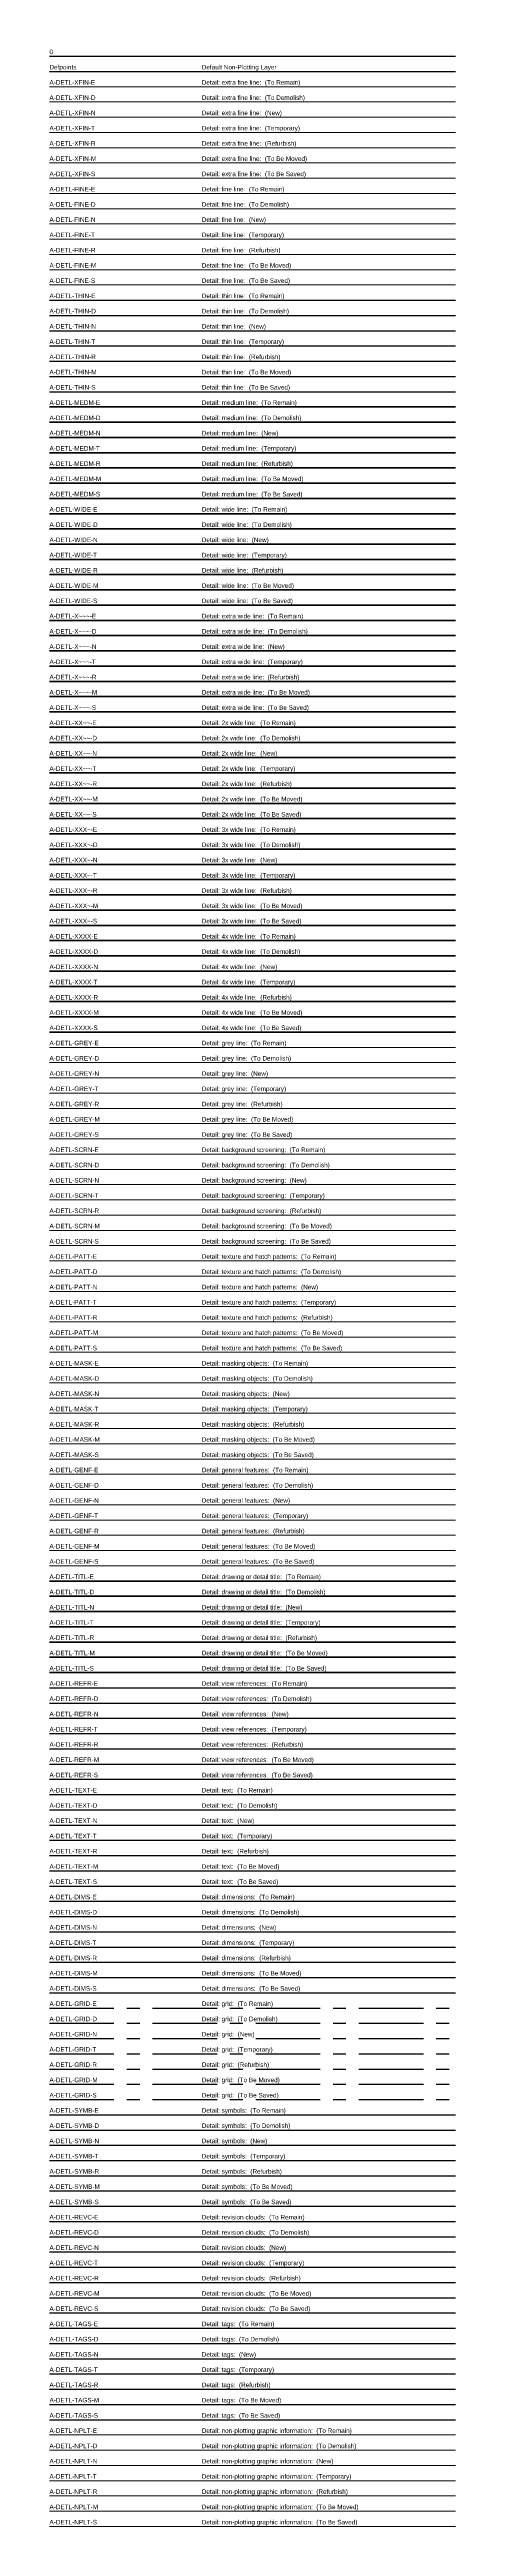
# Model space of a CAD drawing. Header units: millimetres. Extents: x 0 to 200, y -1215 to 3.
import ezdxf

# ---------------------------------------------------------------- set-up
doc = ezdxf.new("R2010")
doc.units = ezdxf.units.MM
doc.linetypes.add('CENTER', pattern=[50.8, 31.75, -6.35, 6.35, -6.35])
doc.layers.get('Defpoints').update_dxf_attribs({"color": 140})
for name, color, linetype, lineweight in [('A-DETL-DIMS-D', 11, 'Continuous', 25), ('A-DETL-DIMS-E', 201, 'Continuous', 25), ('A-DETL-DIMS-M', 51, 'Continuous', 25), ('A-DETL-DIMS-N', 171, 'Continuous', 25), ('A-DETL-DIMS-R', 131, 'Continuous', 25), ('A-DETL-DIMS-S', 101, 'Continuous', 25), ('A-DETL-DIMS-T', 31, 'Continuous', 25), ('A-DETL-FINE-D', 11, 'Continuous', 18), ('A-DETL-FINE-E', 201, 'Continuous', 18), ('A-DETL-FINE-M', 51, 'Continuous', 18), ('A-DETL-FINE-N', 171, 'Continuous', 18), ('A-DETL-FINE-R', 131, 'Continuous', 18), ('A-DETL-FINE-S', 101, 'Continuous', 18), ('A-DETL-FINE-T', 31, 'Continuous', 18), ('A-DETL-GENF-D', 10, 'Continuous', 18), ('A-DETL-GENF-E', 200, 'Continuous', 18), ('A-DETL-GENF-M', 50, 'Continuous', 18), ('A-DETL-GENF-N', 170, 'Continuous', 18), ('A-DETL-GENF-R', 130, 'Continuous', 18), ('A-DETL-GENF-S', 100, 'Continuous', 18), ('A-DETL-GENF-T', 30, 'Continuous', 18), ('A-DETL-GREY-D', 8, 'Continuous', 13), ('A-DETL-GREY-E', 8, 'Continuous', 13), ('A-DETL-GREY-M', 8, 'Continuous', 13), ('A-DETL-GREY-N', 8, 'Continuous', 13), ('A-DETL-GREY-R', 8, 'Continuous', 13), ('A-DETL-GREY-S', 8, 'Continuous', 13), ('A-DETL-GREY-T', 8, 'Continuous', 13), ('A-DETL-GRID-D', 11, 'CENTER', 25), ('A-DETL-GRID-E', 201, 'CENTER', 25), ('A-DETL-GRID-M', 51, 'CENTER', 25), ('A-DETL-GRID-N', 171, 'CENTER', 25), ('A-DETL-GRID-R', 131, 'CENTER', 25), ('A-DETL-GRID-S', 101, 'CENTER', 25), ('A-DETL-GRID-T', 31, 'CENTER', 25), ('A-DETL-MASK-D', 10, 'Continuous', 18), ('A-DETL-MASK-E', 200, 'Continuous', 18), ('A-DETL-MASK-M', 50, 'Continuous', 18), ('A-DETL-MASK-N', 170, 'Continuous', 18), ('A-DETL-MASK-R', 130, 'Continuous', 18), ('A-DETL-MASK-S', 100, 'Continuous', 18), ('A-DETL-MASK-T', 30, 'Continuous', 18), ('A-DETL-MEDM-D', 13, 'Continuous', 35), ('A-DETL-MEDM-E', 203, 'Continuous', 35), ('A-DETL-MEDM-M', 53, 'Continuous', 35), ('A-DETL-MEDM-N', 173, 'Continuous', 35), ('A-DETL-MEDM-R', 133, 'Continuous', 35), ('A-DETL-MEDM-S', 103, 'Continuous', 35), ('A-DETL-MEDM-T', 33, 'Continuous', 35), ('A-DETL-PATT-D', 19, 'Continuous', 13), ('A-DETL-PATT-E', 209, 'Continuous', 13), ('A-DETL-PATT-M', 59, 'Continuous', 13), ('A-DETL-PATT-N', 179, 'Continuous', 13), ('A-DETL-PATT-R', 139, 'Continuous', 13), ('A-DETL-PATT-S', 109, 'Continuous', 13), ('A-DETL-PATT-T', 39, 'Continuous', 13), ('A-DETL-REFR-D', 11, 'Continuous', 25), ('A-DETL-REFR-E', 201, 'Continuous', 25), ('A-DETL-REFR-M', 51, 'Continuous', 25), ('A-DETL-REFR-N', 171, 'Continuous', 25), ('A-DETL-REFR-R', 131, 'Continuous', 25), ('A-DETL-REFR-S', 101, 'Continuous', 25), ('A-DETL-REFR-T', 31, 'Continuous', 25), ('A-DETL-REVC-D', 71, 'Continuous', 25), ('A-DETL-REVC-E', 71, 'Continuous', 25), ('A-DETL-REVC-M', 71, 'Continuous', 25), ('A-DETL-REVC-N', 71, 'Continuous', 25), ('A-DETL-REVC-R', 71, 'Continuous', 25), ('A-DETL-REVC-S', 71, 'Continuous', 25), ('A-DETL-REVC-T', 71, 'Continuous', 25), ('A-DETL-SCRN-D', 9, 'Continuous', 13), ('A-DETL-SCRN-E', 9, 'Continuous', 13), ('A-DETL-SCRN-M', 9, 'Continuous', 13), ('A-DETL-SCRN-N', 9, 'Continuous', 13), ('A-DETL-SCRN-R', 9, 'Continuous', 13), ('A-DETL-SCRN-S', 9, 'Continuous', 13), ('A-DETL-SCRN-T', 9, 'Continuous', 13), ('A-DETL-SYMB-D', 11, 'Continuous', 25), ('A-DETL-SYMB-E', 201, 'Continuous', 25), ('A-DETL-SYMB-M', 51, 'Continuous', 25), ('A-DETL-SYMB-N', 171, 'Continuous', 25), ('A-DETL-SYMB-R', 131, 'Continuous', 25), ('A-DETL-SYMB-S', 101, 'Continuous', 25), ('A-DETL-SYMB-T', 31, 'Continuous', 25), ('A-DETL-TAGS-D', 11, 'Continuous', 25), ('A-DETL-TAGS-E', 201, 'Continuous', 25), ('A-DETL-TAGS-M', 51, 'Continuous', 25), ('A-DETL-TAGS-N', 171, 'Continuous', 25), ('A-DETL-TAGS-R', 131, 'Continuous', 25), ('A-DETL-TAGS-S', 101, 'Continuous', 25), ('A-DETL-TAGS-T', 31, 'Continuous', 25), ('A-DETL-TEXT-D', 11, 'Continuous', 25), ('A-DETL-TEXT-E', 201, 'Continuous', 25), ('A-DETL-TEXT-M', 51, 'Continuous', 25), ('A-DETL-TEXT-N', 171, 'Continuous', 25), ('A-DETL-TEXT-R', 131, 'Continuous', 25), ('A-DETL-TEXT-S', 101, 'Continuous', 25), ('A-DETL-TEXT-T', 31, 'Continuous', 25), ('A-DETL-THIN-D', 12, 'Continuous', 25), ('A-DETL-THIN-E', 202, 'Continuous', 25), ('A-DETL-THIN-M', 52, 'Continuous', 25), ('A-DETL-THIN-N', 172, 'Continuous', 25), ('A-DETL-THIN-R', 132, 'Continuous', 25), ('A-DETL-THIN-S', 102, 'Continuous', 25), ('A-DETL-THIN-T', 32, 'Continuous', 25), ('A-DETL-TITL-D', 13, 'Continuous', 35), ('A-DETL-TITL-E', 203, 'Continuous', 35), ('A-DETL-TITL-M', 53, 'Continuous', 35), ('A-DETL-TITL-N', 173, 'Continuous', 35), ('A-DETL-TITL-R', 133, 'Continuous', 35), ('A-DETL-TITL-S', 103, 'Continuous', 35), ('A-DETL-TITL-T', 33, 'Continuous', 35), ('A-DETL-WIDE-D', 14, 'Continuous', 50), ('A-DETL-WIDE-E', 204, 'Continuous', 50), ('A-DETL-WIDE-M', 54, 'Continuous', 50), ('A-DETL-WIDE-N', 174, 'Continuous', 50), ('A-DETL-WIDE-R', 134, 'Continuous', 50), ('A-DETL-WIDE-S', 104, 'Continuous', 50), ('A-DETL-WIDE-T', 34, 'Continuous', 50), ('A-DETL-XFIN-D', 10, 'Continuous', 13), ('A-DETL-XFIN-E', 200, 'Continuous', 13), ('A-DETL-XFIN-M', 50, 'Continuous', 13), ('A-DETL-XFIN-N', 170, 'Continuous', 13), ('A-DETL-XFIN-R', 130, 'Continuous', 13), ('A-DETL-XFIN-S', 100, 'Continuous', 13), ('A-DETL-XFIN-T', 30, 'Continuous', 13), ('A-DETL-XXXX-D', 18, 'Continuous', 200), ('A-DETL-XXXX-E', 208, 'Continuous', 200), ('A-DETL-XXXX-M', 58, 'Continuous', 200), ('A-DETL-XXXX-N', 178, 'Continuous', 200), ('A-DETL-XXXX-R', 138, 'Continuous', 200), ('A-DETL-XXXX-S', 108, 'Continuous', 200), ('A-DETL-XXXX-T', 38, 'Continuous', 200), ('A-DETL-XXX~-D', 17, 'Continuous', 140), ('A-DETL-XXX~-E', 207, 'Continuous', 140), ('A-DETL-XXX~-M', 57, 'Continuous', 140), ('A-DETL-XXX~-N', 177, 'Continuous', 140), ('A-DETL-XXX~-R', 137, 'Continuous', 140), ('A-DETL-XXX~-S', 107, 'Continuous', 140), ('A-DETL-XXX~-T', 37, 'Continuous', 140), ('A-DETL-XX~~-D', 16, 'Continuous', 100), ('A-DETL-XX~~-E', 206, 'Continuous', 100), ('A-DETL-XX~~-M', 56, 'Continuous', 100), ('A-DETL-XX~~-N', 176, 'Continuous', 100), ('A-DETL-XX~~-R', 136, 'Continuous', 100), ('A-DETL-XX~~-S', 106, 'Continuous', 100), ('A-DETL-XX~~-T', 36, 'Continuous', 100), ('A-DETL-X~~~-D', 15, 'Continuous', 70), ('A-DETL-X~~~-E', 205, 'Continuous', 70), ('A-DETL-X~~~-M', 55, 'Continuous', 70), ('A-DETL-X~~~-N', 175, 'Continuous', 70), ('A-DETL-X~~~-R', 135, 'Continuous', 70), ('A-DETL-X~~~-S', 105, 'Continuous', 70), ('A-DETL-X~~~-T', 35, 'Continuous', 70)]:
    doc.layers.add(name, color=color, linetype=linetype, lineweight=lineweight)
for name, color, linetype, lineweight, plot in [('A-DETL-NPLT-D', 140, 'Continuous', 18, False), ('A-DETL-NPLT-E', 140, 'Continuous', 18, False), ('A-DETL-NPLT-M', 140, 'Continuous', 18, False), ('A-DETL-NPLT-N', 140, 'Continuous', 18, False), ('A-DETL-NPLT-R', 140, 'Continuous', 18, False), ('A-DETL-NPLT-S', 140, 'Continuous', 18, False), ('A-DETL-NPLT-T', 140, 'Continuous', 18, False)]:
    doc.layers.add(name, color=color, linetype=linetype, lineweight=lineweight, plot=plot)
doc.styles.get("Standard").update_dxf_attribs({"font": 'arial.ttf'})

# ---------------------------------------------------------------- blocks, each defined once
blk = doc.blocks.new('AecLayers_SingleLetter_Augmented_UpperPhasing_A_Detl')
blk.add_line((0, 0), (200, 0))
at = {"layer": 'A-DETL-DIMS-D'}
blk.add_line((0, -915), (200, -915), dxfattribs=at)
at = {"layer": 'A-DETL-DIMS-E'}
blk.add_line((0, -907.5), (200, -907.5), dxfattribs=at)
at = {"layer": 'A-DETL-DIMS-M'}
blk.add_line((0, -945), (200, -945), dxfattribs=at)
at = {"layer": 'A-DETL-DIMS-N'}
blk.add_line((0, -922.5), (200, -922.5), dxfattribs=at)
at = {"layer": 'A-DETL-DIMS-R'}
blk.add_line((0, -937.5), (200, -937.5), dxfattribs=at)
at = {"layer": 'A-DETL-DIMS-S'}
blk.add_line((0, -952.5), (200, -952.5), dxfattribs=at)
at = {"layer": 'A-DETL-DIMS-T'}
blk.add_line((0, -930), (200, -930), dxfattribs=at)
at = {"layer": 'A-DETL-FINE-D'}
blk.add_line((0, -75), (200, -75), dxfattribs=at)
at = {"layer": 'A-DETL-FINE-E'}
blk.add_line((0, -67.5), (200, -67.5), dxfattribs=at)
at = {"layer": 'A-DETL-FINE-M'}
blk.add_line((0, -105), (200, -105), dxfattribs=at)
at = {"layer": 'A-DETL-FINE-N'}
blk.add_line((0, -82.5), (200, -82.5), dxfattribs=at)
at = {"layer": 'A-DETL-FINE-R'}
blk.add_line((0, -97.5), (200, -97.5), dxfattribs=at)
at = {"layer": 'A-DETL-FINE-S'}
blk.add_line((0, -112.5), (200, -112.5), dxfattribs=at)
at = {"layer": 'A-DETL-FINE-T'}
blk.add_line((0, -90), (200, -90), dxfattribs=at)
at = {"layer": 'A-DETL-GENF-D'}
blk.add_line((0, -705), (200, -705), dxfattribs=at)
at = {"layer": 'A-DETL-GENF-E'}
blk.add_line((0, -697.5), (200, -697.5), dxfattribs=at)
at = {"layer": 'A-DETL-GENF-M'}
blk.add_line((0, -735), (200, -735), dxfattribs=at)
at = {"layer": 'A-DETL-GENF-N'}
blk.add_line((0, -712.5), (200, -712.5), dxfattribs=at)
at = {"layer": 'A-DETL-GENF-R'}
blk.add_line((0, -727.5), (200, -727.5), dxfattribs=at)
at = {"layer": 'A-DETL-GENF-S'}
blk.add_line((0, -742.5), (200, -742.5), dxfattribs=at)
at = {"layer": 'A-DETL-GENF-T'}
blk.add_line((0, -720), (200, -720), dxfattribs=at)
at = {"layer": 'A-DETL-GREY-D'}
blk.add_line((0, -495), (200, -495), dxfattribs=at)
at = {"layer": 'A-DETL-GREY-E'}
blk.add_line((0, -487.5), (200, -487.5), dxfattribs=at)
at = {"layer": 'A-DETL-GREY-M'}
blk.add_line((0, -525), (200, -525), dxfattribs=at)
at = {"layer": 'A-DETL-GREY-N'}
blk.add_line((0, -502.5), (200, -502.5), dxfattribs=at)
at = {"layer": 'A-DETL-GREY-R'}
blk.add_line((0, -517.5), (200, -517.5), dxfattribs=at)
at = {"layer": 'A-DETL-GREY-S'}
blk.add_line((0, -532.5), (200, -532.5), dxfattribs=at)
at = {"layer": 'A-DETL-GREY-T'}
blk.add_line((0, -510), (200, -510), dxfattribs=at)
at = {"layer": 'A-DETL-GRID-D'}
blk.add_line((0, -967.5), (200, -967.5), dxfattribs=at)
at = {"layer": 'A-DETL-GRID-E'}
blk.add_line((0, -960), (200, -960), dxfattribs=at)
at = {"layer": 'A-DETL-GRID-M'}
blk.add_line((0, -997.5), (200, -997.5), dxfattribs=at)
at = {"layer": 'A-DETL-GRID-N'}
blk.add_line((0, -975), (200, -975), dxfattribs=at)
at = {"layer": 'A-DETL-GRID-R'}
blk.add_line((0, -990), (200, -990), dxfattribs=at)
at = {"layer": 'A-DETL-GRID-S'}
blk.add_line((0, -1005), (200, -1005), dxfattribs=at)
at = {"layer": 'A-DETL-GRID-T'}
blk.add_line((0, -982.5), (200, -982.5), dxfattribs=at)
at = {"layer": 'A-DETL-MASK-D'}
blk.add_line((0, -652.5), (200, -652.5), dxfattribs=at)
at = {"layer": 'A-DETL-MASK-E'}
blk.add_line((0, -645), (200, -645), dxfattribs=at)
at = {"layer": 'A-DETL-MASK-M'}
blk.add_line((0, -682.5), (200, -682.5), dxfattribs=at)
at = {"layer": 'A-DETL-MASK-N'}
blk.add_line((0, -660), (200, -660), dxfattribs=at)
at = {"layer": 'A-DETL-MASK-R'}
blk.add_line((0, -675), (200, -675), dxfattribs=at)
at = {"layer": 'A-DETL-MASK-S'}
blk.add_line((0, -690), (200, -690), dxfattribs=at)
at = {"layer": 'A-DETL-MASK-T'}
blk.add_line((0, -667.5), (200, -667.5), dxfattribs=at)
at = {"layer": 'A-DETL-MEDM-D'}
blk.add_line((0, -180), (200, -180), dxfattribs=at)
at = {"layer": 'A-DETL-MEDM-E'}
blk.add_line((0, -172.5), (200, -172.5), dxfattribs=at)
at = {"layer": 'A-DETL-MEDM-M'}
blk.add_line((0, -210), (200, -210), dxfattribs=at)
at = {"layer": 'A-DETL-MEDM-N'}
blk.add_line((0, -187.5), (200, -187.5), dxfattribs=at)
at = {"layer": 'A-DETL-MEDM-R'}
blk.add_line((0, -202.5), (200, -202.5), dxfattribs=at)
at = {"layer": 'A-DETL-MEDM-S'}
blk.add_line((0, -217.5), (200, -217.5), dxfattribs=at)
at = {"layer": 'A-DETL-MEDM-T'}
blk.add_line((0, -195), (200, -195), dxfattribs=at)
at = {"layer": 'A-DETL-NPLT-D'}
blk.add_line((0, -1177.5), (200, -1177.5), dxfattribs=at)
at = {"layer": 'A-DETL-NPLT-E'}
blk.add_line((0, -1170), (200, -1170), dxfattribs=at)
at = {"layer": 'A-DETL-NPLT-M'}
blk.add_line((0, -1207.5), (200, -1207.5), dxfattribs=at)
at = {"layer": 'A-DETL-NPLT-N'}
blk.add_line((0, -1185), (200, -1185), dxfattribs=at)
at = {"layer": 'A-DETL-NPLT-R'}
blk.add_line((0, -1200), (200, -1200), dxfattribs=at)
at = {"layer": 'A-DETL-NPLT-S'}
blk.add_line((0, -1215), (200, -1215), dxfattribs=at)
at = {"layer": 'A-DETL-NPLT-T'}
blk.add_line((0, -1192.5), (200, -1192.5), dxfattribs=at)
at = {"layer": 'A-DETL-PATT-D'}
blk.add_line((0, -600), (200, -600), dxfattribs=at)
at = {"layer": 'A-DETL-PATT-E'}
blk.add_line((0, -592.5), (200, -592.5), dxfattribs=at)
at = {"layer": 'A-DETL-PATT-M'}
blk.add_line((0, -630), (200, -630), dxfattribs=at)
at = {"layer": 'A-DETL-PATT-N'}
blk.add_line((0, -607.5), (200, -607.5), dxfattribs=at)
at = {"layer": 'A-DETL-PATT-R'}
blk.add_line((0, -622.5), (200, -622.5), dxfattribs=at)
at = {"layer": 'A-DETL-PATT-S'}
blk.add_line((0, -637.5), (200, -637.5), dxfattribs=at)
at = {"layer": 'A-DETL-PATT-T'}
blk.add_line((0, -615), (200, -615), dxfattribs=at)
at = {"layer": 'A-DETL-REFR-D'}
blk.add_line((0, -810), (200, -810), dxfattribs=at)
at = {"layer": 'A-DETL-REFR-E'}
blk.add_line((0, -802.5), (200, -802.5), dxfattribs=at)
at = {"layer": 'A-DETL-REFR-M'}
blk.add_line((0, -840), (200, -840), dxfattribs=at)
at = {"layer": 'A-DETL-REFR-N'}
blk.add_line((0, -817.5), (200, -817.5), dxfattribs=at)
at = {"layer": 'A-DETL-REFR-R'}
blk.add_line((0, -832.5), (200, -832.5), dxfattribs=at)
at = {"layer": 'A-DETL-REFR-S'}
blk.add_line((0, -847.5), (200, -847.5), dxfattribs=at)
at = {"layer": 'A-DETL-REFR-T'}
blk.add_line((0, -825), (200, -825), dxfattribs=at)
at = {"layer": 'A-DETL-REVC-D'}
blk.add_line((0, -1072.5), (200, -1072.5), dxfattribs=at)
at = {"layer": 'A-DETL-REVC-E'}
blk.add_line((0, -1065), (200, -1065), dxfattribs=at)
at = {"layer": 'A-DETL-REVC-M'}
blk.add_line((0, -1102.5), (200, -1102.5), dxfattribs=at)
at = {"layer": 'A-DETL-REVC-N'}
blk.add_line((0, -1080), (200, -1080), dxfattribs=at)
at = {"layer": 'A-DETL-REVC-R'}
blk.add_line((0, -1095), (200, -1095), dxfattribs=at)
at = {"layer": 'A-DETL-REVC-S'}
blk.add_line((0, -1110), (200, -1110), dxfattribs=at)
at = {"layer": 'A-DETL-REVC-T'}
blk.add_line((0, -1087.5), (200, -1087.5), dxfattribs=at)
at = {"layer": 'A-DETL-SCRN-D'}
blk.add_line((0, -547.5), (200, -547.5), dxfattribs=at)
at = {"layer": 'A-DETL-SCRN-E'}
blk.add_line((0, -540), (200, -540), dxfattribs=at)
at = {"layer": 'A-DETL-SCRN-M'}
blk.add_line((0, -577.5), (200, -577.5), dxfattribs=at)
at = {"layer": 'A-DETL-SCRN-N'}
blk.add_line((0, -555), (200, -555), dxfattribs=at)
at = {"layer": 'A-DETL-SCRN-R'}
blk.add_line((0, -570), (200, -570), dxfattribs=at)
at = {"layer": 'A-DETL-SCRN-S'}
blk.add_line((0, -585), (200, -585), dxfattribs=at)
at = {"layer": 'A-DETL-SCRN-T'}
blk.add_line((0, -562.5), (200, -562.5), dxfattribs=at)
at = {"layer": 'A-DETL-SYMB-D'}
blk.add_line((0, -1020), (200, -1020), dxfattribs=at)
at = {"layer": 'A-DETL-SYMB-E'}
blk.add_line((0, -1012.5), (200, -1012.5), dxfattribs=at)
at = {"layer": 'A-DETL-SYMB-M'}
blk.add_line((0, -1050), (200, -1050), dxfattribs=at)
at = {"layer": 'A-DETL-SYMB-N'}
blk.add_line((0, -1027.5), (200, -1027.5), dxfattribs=at)
at = {"layer": 'A-DETL-SYMB-R'}
blk.add_line((0, -1042.5), (200, -1042.5), dxfattribs=at)
at = {"layer": 'A-DETL-SYMB-S'}
blk.add_line((0, -1057.5), (200, -1057.5), dxfattribs=at)
at = {"layer": 'A-DETL-SYMB-T'}
blk.add_line((0, -1035), (200, -1035), dxfattribs=at)
at = {"layer": 'A-DETL-TAGS-D'}
blk.add_line((0, -1125), (200, -1125), dxfattribs=at)
at = {"layer": 'A-DETL-TAGS-E'}
blk.add_line((0, -1117.5), (200, -1117.5), dxfattribs=at)
at = {"layer": 'A-DETL-TAGS-M'}
blk.add_line((0, -1155), (200, -1155), dxfattribs=at)
at = {"layer": 'A-DETL-TAGS-N'}
blk.add_line((0, -1132.5), (200, -1132.5), dxfattribs=at)
at = {"layer": 'A-DETL-TAGS-R'}
blk.add_line((0, -1147.5), (200, -1147.5), dxfattribs=at)
at = {"layer": 'A-DETL-TAGS-S'}
blk.add_line((0, -1162.5), (200, -1162.5), dxfattribs=at)
at = {"layer": 'A-DETL-TAGS-T'}
blk.add_line((0, -1140), (200, -1140), dxfattribs=at)
at = {"layer": 'A-DETL-TEXT-D'}
blk.add_line((0, -862.5), (200, -862.5), dxfattribs=at)
at = {"layer": 'A-DETL-TEXT-E'}
blk.add_line((0, -855), (200, -855), dxfattribs=at)
at = {"layer": 'A-DETL-TEXT-M'}
blk.add_line((0, -892.5), (200, -892.5), dxfattribs=at)
at = {"layer": 'A-DETL-TEXT-N'}
blk.add_line((0, -870), (200, -870), dxfattribs=at)
at = {"layer": 'A-DETL-TEXT-R'}
blk.add_line((0, -885), (200, -885), dxfattribs=at)
at = {"layer": 'A-DETL-TEXT-S'}
blk.add_line((0, -900), (200, -900), dxfattribs=at)
at = {"layer": 'A-DETL-TEXT-T'}
blk.add_line((0, -877.5), (200, -877.5), dxfattribs=at)
at = {"layer": 'A-DETL-THIN-D'}
blk.add_line((0, -127.5), (200, -127.5), dxfattribs=at)
at = {"layer": 'A-DETL-THIN-E'}
blk.add_line((0, -120), (200, -120), dxfattribs=at)
at = {"layer": 'A-DETL-THIN-M'}
blk.add_line((0, -157.5), (200, -157.5), dxfattribs=at)
at = {"layer": 'A-DETL-THIN-N'}
blk.add_line((0, -135), (200, -135), dxfattribs=at)
at = {"layer": 'A-DETL-THIN-R'}
blk.add_line((0, -150), (200, -150), dxfattribs=at)
at = {"layer": 'A-DETL-THIN-S'}
blk.add_line((0, -165), (200, -165), dxfattribs=at)
at = {"layer": 'A-DETL-THIN-T'}
blk.add_line((0, -142.5), (200, -142.5), dxfattribs=at)
at = {"layer": 'A-DETL-TITL-D'}
blk.add_line((0, -757.5), (200, -757.5), dxfattribs=at)
at = {"layer": 'A-DETL-TITL-E'}
blk.add_line((0, -750), (200, -750), dxfattribs=at)
at = {"layer": 'A-DETL-TITL-M'}
blk.add_line((0, -787.5), (200, -787.5), dxfattribs=at)
at = {"layer": 'A-DETL-TITL-N'}
blk.add_line((0, -765), (200, -765), dxfattribs=at)
at = {"layer": 'A-DETL-TITL-R'}
blk.add_line((0, -780), (200, -780), dxfattribs=at)
at = {"layer": 'A-DETL-TITL-S'}
blk.add_line((0, -795), (200, -795), dxfattribs=at)
at = {"layer": 'A-DETL-TITL-T'}
blk.add_line((0, -772.5), (200, -772.5), dxfattribs=at)
at = {"layer": 'A-DETL-WIDE-D'}
blk.add_line((0, -232.5), (200, -232.5), dxfattribs=at)
at = {"layer": 'A-DETL-WIDE-E'}
blk.add_line((0, -225), (200, -225), dxfattribs=at)
at = {"layer": 'A-DETL-WIDE-M'}
blk.add_line((0, -262.5), (200, -262.5), dxfattribs=at)
at = {"layer": 'A-DETL-WIDE-N'}
blk.add_line((0, -240), (200, -240), dxfattribs=at)
at = {"layer": 'A-DETL-WIDE-R'}
blk.add_line((0, -255), (200, -255), dxfattribs=at)
at = {"layer": 'A-DETL-WIDE-S'}
blk.add_line((0, -270), (200, -270), dxfattribs=at)
at = {"layer": 'A-DETL-WIDE-T'}
blk.add_line((0, -247.5), (200, -247.5), dxfattribs=at)
at = {"layer": 'A-DETL-XFIN-D'}
blk.add_line((0, -22.5), (200, -22.5), dxfattribs=at)
at = {"layer": 'A-DETL-XFIN-E'}
blk.add_line((0, -15), (200, -15), dxfattribs=at)
at = {"layer": 'A-DETL-XFIN-M'}
blk.add_line((0, -52.5), (200, -52.5), dxfattribs=at)
at = {"layer": 'A-DETL-XFIN-N'}
blk.add_line((0, -30), (200, -30), dxfattribs=at)
at = {"layer": 'A-DETL-XFIN-R'}
blk.add_line((0, -45), (200, -45), dxfattribs=at)
at = {"layer": 'A-DETL-XFIN-S'}
blk.add_line((0, -60), (200, -60), dxfattribs=at)
at = {"layer": 'A-DETL-XFIN-T'}
blk.add_line((0, -37.5), (200, -37.5), dxfattribs=at)
at = {"layer": 'A-DETL-XXXX-D'}
blk.add_line((0, -442.5), (200, -442.5), dxfattribs=at)
at = {"layer": 'A-DETL-XXXX-E'}
blk.add_line((0, -435), (200, -435), dxfattribs=at)
at = {"layer": 'A-DETL-XXXX-M'}
blk.add_line((0, -472.5), (200, -472.5), dxfattribs=at)
at = {"layer": 'A-DETL-XXXX-N'}
blk.add_line((0, -450), (200, -450), dxfattribs=at)
at = {"layer": 'A-DETL-XXXX-R'}
blk.add_line((0, -465), (200, -465), dxfattribs=at)
at = {"layer": 'A-DETL-XXXX-S'}
blk.add_line((0, -480), (200, -480), dxfattribs=at)
at = {"layer": 'A-DETL-XXXX-T'}
blk.add_line((0, -457.5), (200, -457.5), dxfattribs=at)
at = {"layer": 'A-DETL-XXX~-D'}
blk.add_line((0, -390), (200, -390), dxfattribs=at)
at = {"layer": 'A-DETL-XXX~-E'}
blk.add_line((0, -382.5), (200, -382.5), dxfattribs=at)
at = {"layer": 'A-DETL-XXX~-M'}
blk.add_line((0, -420), (200, -420), dxfattribs=at)
at = {"layer": 'A-DETL-XXX~-N'}
blk.add_line((0, -397.5), (200, -397.5), dxfattribs=at)
at = {"layer": 'A-DETL-XXX~-R'}
blk.add_line((0, -412.5), (200, -412.5), dxfattribs=at)
at = {"layer": 'A-DETL-XXX~-S'}
blk.add_line((0, -427.5), (200, -427.5), dxfattribs=at)
at = {"layer": 'A-DETL-XXX~-T'}
blk.add_line((0, -405), (200, -405), dxfattribs=at)
at = {"layer": 'A-DETL-XX~~-D'}
blk.add_line((0, -337.5), (200, -337.5), dxfattribs=at)
at = {"layer": 'A-DETL-XX~~-E'}
blk.add_line((0, -330), (200, -330), dxfattribs=at)
at = {"layer": 'A-DETL-XX~~-M'}
blk.add_line((0, -367.5), (200, -367.5), dxfattribs=at)
at = {"layer": 'A-DETL-XX~~-N'}
blk.add_line((0, -345), (200, -345), dxfattribs=at)
at = {"layer": 'A-DETL-XX~~-R'}
blk.add_line((0, -360), (200, -360), dxfattribs=at)
at = {"layer": 'A-DETL-XX~~-S'}
blk.add_line((0, -375), (200, -375), dxfattribs=at)
at = {"layer": 'A-DETL-XX~~-T'}
blk.add_line((0, -352.5), (200, -352.5), dxfattribs=at)
at = {"layer": 'A-DETL-X~~~-D'}
blk.add_line((0, -285), (200, -285), dxfattribs=at)
at = {"layer": 'A-DETL-X~~~-E'}
blk.add_line((0, -277.5), (200, -277.5), dxfattribs=at)
at = {"layer": 'A-DETL-X~~~-M'}
blk.add_line((0, -315), (200, -315), dxfattribs=at)
at = {"layer": 'A-DETL-X~~~-N'}
blk.add_line((0, -292.5), (200, -292.5), dxfattribs=at)
at = {"layer": 'A-DETL-X~~~-R'}
blk.add_line((0, -307.5), (200, -307.5), dxfattribs=at)
at = {"layer": 'A-DETL-X~~~-S'}
blk.add_line((0, -322.5), (200, -322.5), dxfattribs=at)
at = {"layer": 'A-DETL-X~~~-T'}
blk.add_line((0, -300), (200, -300), dxfattribs=at)
at = {"layer": 'Defpoints'}
blk.add_line((0, -7.5), (200, -7.5), dxfattribs=at)
blk.add_text('0', height=2.25).set_placement((0, 1))
at = {"layer": 'A-DETL-DIMS-D'}
for s, p in [('A-DETL-DIMS-D', (0, -914)), ('Detail: dimensions:  (To Demolish)', (75, -914))]:
    blk.add_text(s, height=2.25, dxfattribs=at).set_placement(p)
at = {"layer": 'A-DETL-DIMS-E'}
for s, p in [('A-DETL-DIMS-E', (0, -906.5)), ('Detail: dimensions:  (To Remain)', (75, -906.5))]:
    blk.add_text(s, height=2.25, dxfattribs=at).set_placement(p)
at = {"layer": 'A-DETL-DIMS-M'}
for s, p in [('A-DETL-DIMS-M', (0, -944)), ('Detail: dimensions:  (To Be Moved)', (75, -944))]:
    blk.add_text(s, height=2.25, dxfattribs=at).set_placement(p)
at = {"layer": 'A-DETL-DIMS-N'}
for s, p in [('A-DETL-DIMS-N', (0, -921.5)), ('Detail: dimensions:  (New)', (75, -921.5))]:
    blk.add_text(s, height=2.25, dxfattribs=at).set_placement(p)
at = {"layer": 'A-DETL-DIMS-R'}
for s, p in [('A-DETL-DIMS-R', (0, -936.5)), ('Detail: dimensions:  (Refurbish)', (75, -936.5))]:
    blk.add_text(s, height=2.25, dxfattribs=at).set_placement(p)
at = {"layer": 'A-DETL-DIMS-S'}
for s, p in [('A-DETL-DIMS-S', (0, -951.5)), ('Detail: dimensions:  (To Be Saved)', (75, -951.5))]:
    blk.add_text(s, height=2.25, dxfattribs=at).set_placement(p)
at = {"layer": 'A-DETL-DIMS-T'}
for s, p in [('A-DETL-DIMS-T', (0, -929)), ('Detail: dimensions:  (Temporary)', (75, -929))]:
    blk.add_text(s, height=2.25, dxfattribs=at).set_placement(p)
at = {"layer": 'A-DETL-FINE-D'}
for s, p in [('A-DETL-FINE-D', (0, -74)), ('Detail: fine line:  (To Demolish)', (75, -74))]:
    blk.add_text(s, height=2.25, dxfattribs=at).set_placement(p)
at = {"layer": 'A-DETL-FINE-E'}
for s, p in [('A-DETL-FINE-E', (0, -66.5)), ('Detail: fine line:  (To Remain)', (75, -66.5))]:
    blk.add_text(s, height=2.25, dxfattribs=at).set_placement(p)
at = {"layer": 'A-DETL-FINE-M'}
for s, p in [('A-DETL-FINE-M', (0, -104)), ('Detail: fine line:  (To Be Moved)', (75, -104))]:
    blk.add_text(s, height=2.25, dxfattribs=at).set_placement(p)
at = {"layer": 'A-DETL-FINE-N'}
for s, p in [('A-DETL-FINE-N', (0, -81.5)), ('Detail: fine line:  (New)', (75, -81.5))]:
    blk.add_text(s, height=2.25, dxfattribs=at).set_placement(p)
at = {"layer": 'A-DETL-FINE-R'}
for s, p in [('A-DETL-FINE-R', (0, -96.5)), ('Detail: fine line:  (Refurbish)', (75, -96.5))]:
    blk.add_text(s, height=2.25, dxfattribs=at).set_placement(p)
at = {"layer": 'A-DETL-FINE-S'}
for s, p in [('A-DETL-FINE-S', (0, -111.5)), ('Detail: fine line:  (To Be Saved)', (75, -111.5))]:
    blk.add_text(s, height=2.25, dxfattribs=at).set_placement(p)
at = {"layer": 'A-DETL-FINE-T'}
for s, p in [('A-DETL-FINE-T', (0, -89)), ('Detail: fine line:  (Temporary)', (75, -89))]:
    blk.add_text(s, height=2.25, dxfattribs=at).set_placement(p)
at = {"layer": 'A-DETL-GENF-D'}
for s, p in [('A-DETL-GENF-D', (0, -704)), ('Detail: general features:  (To Demolish)', (75, -704))]:
    blk.add_text(s, height=2.25, dxfattribs=at).set_placement(p)
at = {"layer": 'A-DETL-GENF-E'}
for s, p in [('A-DETL-GENF-E', (0, -696.5)), ('Detail: general features:  (To Remain)', (75, -696.5))]:
    blk.add_text(s, height=2.25, dxfattribs=at).set_placement(p)
at = {"layer": 'A-DETL-GENF-M'}
for s, p in [('A-DETL-GENF-M', (0, -734)), ('Detail: general features:  (To Be Moved)', (75, -734))]:
    blk.add_text(s, height=2.25, dxfattribs=at).set_placement(p)
at = {"layer": 'A-DETL-GENF-N'}
for s, p in [('A-DETL-GENF-N', (0, -711.5)), ('Detail: general features:  (New)', (75, -711.5))]:
    blk.add_text(s, height=2.25, dxfattribs=at).set_placement(p)
at = {"layer": 'A-DETL-GENF-R'}
for s, p in [('A-DETL-GENF-R', (0, -726.5)), ('Detail: general features:  (Refurbish)', (75, -726.5))]:
    blk.add_text(s, height=2.25, dxfattribs=at).set_placement(p)
at = {"layer": 'A-DETL-GENF-S'}
for s, p in [('A-DETL-GENF-S', (0, -741.5)), ('Detail: general features:  (To Be Saved)', (75, -741.5))]:
    blk.add_text(s, height=2.25, dxfattribs=at).set_placement(p)
at = {"layer": 'A-DETL-GENF-T'}
for s, p in [('A-DETL-GENF-T', (0, -719)), ('Detail: general features:  (Temporary)', (75, -719))]:
    blk.add_text(s, height=2.25, dxfattribs=at).set_placement(p)
at = {"layer": 'A-DETL-GREY-D'}
for s, p in [('A-DETL-GREY-D', (0, -494)), ('Detail: grey line:  (To Demolish)', (75, -494))]:
    blk.add_text(s, height=2.25, dxfattribs=at).set_placement(p)
at = {"layer": 'A-DETL-GREY-E'}
for s, p in [('A-DETL-GREY-E', (0, -486.5)), ('Detail: grey line:  (To Remain)', (75, -486.5))]:
    blk.add_text(s, height=2.25, dxfattribs=at).set_placement(p)
at = {"layer": 'A-DETL-GREY-M'}
for s, p in [('A-DETL-GREY-M', (0, -524)), ('Detail: grey line:  (To Be Moved)', (75, -524))]:
    blk.add_text(s, height=2.25, dxfattribs=at).set_placement(p)
at = {"layer": 'A-DETL-GREY-N'}
for s, p in [('A-DETL-GREY-N', (0, -501.5)), ('Detail: grey line:  (New)', (75, -501.5))]:
    blk.add_text(s, height=2.25, dxfattribs=at).set_placement(p)
at = {"layer": 'A-DETL-GREY-R'}
for s, p in [('A-DETL-GREY-R', (0, -516.5)), ('Detail: grey line:  (Refurbish)', (75, -516.5))]:
    blk.add_text(s, height=2.25, dxfattribs=at).set_placement(p)
at = {"layer": 'A-DETL-GREY-S'}
for s, p in [('A-DETL-GREY-S', (0, -531.5)), ('Detail: grey line:  (To Be Saved)', (75, -531.5))]:
    blk.add_text(s, height=2.25, dxfattribs=at).set_placement(p)
at = {"layer": 'A-DETL-GREY-T'}
for s, p in [('A-DETL-GREY-T', (0, -509)), ('Detail: grey line:  (Temporary)', (75, -509))]:
    blk.add_text(s, height=2.25, dxfattribs=at).set_placement(p)
at = {"layer": 'A-DETL-GRID-D'}
for s, p in [('A-DETL-GRID-D', (0, -966.5)), ('Detail: grid:  (To Demolish)', (75, -966.5))]:
    blk.add_text(s, height=2.25, dxfattribs=at).set_placement(p)
at = {"layer": 'A-DETL-GRID-E'}
for s, p in [('A-DETL-GRID-E', (0, -959)), ('Detail: grid:  (To Remain)', (75, -959))]:
    blk.add_text(s, height=2.25, dxfattribs=at).set_placement(p)
at = {"layer": 'A-DETL-GRID-M'}
for s, p in [('A-DETL-GRID-M', (0, -996.5)), ('Detail: grid:  (To Be Moved)', (75, -996.5))]:
    blk.add_text(s, height=2.25, dxfattribs=at).set_placement(p)
at = {"layer": 'A-DETL-GRID-N'}
for s, p in [('A-DETL-GRID-N', (0, -974)), ('Detail: grid:  (New)', (75, -974))]:
    blk.add_text(s, height=2.25, dxfattribs=at).set_placement(p)
at = {"layer": 'A-DETL-GRID-R'}
for s, p in [('A-DETL-GRID-R', (0, -989)), ('Detail: grid:  (Refurbish)', (75, -989))]:
    blk.add_text(s, height=2.25, dxfattribs=at).set_placement(p)
at = {"layer": 'A-DETL-GRID-S'}
for s, p in [('A-DETL-GRID-S', (0, -1004)), ('Detail: grid:  (To Be Saved)', (75, -1004))]:
    blk.add_text(s, height=2.25, dxfattribs=at).set_placement(p)
at = {"layer": 'A-DETL-GRID-T'}
for s, p in [('A-DETL-GRID-T', (0, -981.5)), ('Detail: grid:  (Temporary)', (75, -981.5))]:
    blk.add_text(s, height=2.25, dxfattribs=at).set_placement(p)
at = {"layer": 'A-DETL-MASK-D'}
for s, p in [('A-DETL-MASK-D', (0, -651.5)), ('Detail: masking objects:  (To Demolish)', (75, -651.5))]:
    blk.add_text(s, height=2.25, dxfattribs=at).set_placement(p)
at = {"layer": 'A-DETL-MASK-E'}
for s, p in [('A-DETL-MASK-E', (0, -644)), ('Detail: masking objects:  (To Remain)', (75, -644))]:
    blk.add_text(s, height=2.25, dxfattribs=at).set_placement(p)
at = {"layer": 'A-DETL-MASK-M'}
for s, p in [('A-DETL-MASK-M', (0, -681.5)), ('Detail: masking objects:  (To Be Moved)', (75, -681.5))]:
    blk.add_text(s, height=2.25, dxfattribs=at).set_placement(p)
at = {"layer": 'A-DETL-MASK-N'}
for s, p in [('A-DETL-MASK-N', (0, -659)), ('Detail: masking objects:  (New)', (75, -659))]:
    blk.add_text(s, height=2.25, dxfattribs=at).set_placement(p)
at = {"layer": 'A-DETL-MASK-R'}
for s, p in [('A-DETL-MASK-R', (0, -674)), ('Detail: masking objects:  (Refurbish)', (75, -674))]:
    blk.add_text(s, height=2.25, dxfattribs=at).set_placement(p)
at = {"layer": 'A-DETL-MASK-S'}
for s, p in [('A-DETL-MASK-S', (0, -689)), ('Detail: masking objects:  (To Be Saved)', (75, -689))]:
    blk.add_text(s, height=2.25, dxfattribs=at).set_placement(p)
at = {"layer": 'A-DETL-MASK-T'}
for s, p in [('A-DETL-MASK-T', (0, -666.5)), ('Detail: masking objects:  (Temporary)', (75, -666.5))]:
    blk.add_text(s, height=2.25, dxfattribs=at).set_placement(p)
at = {"layer": 'A-DETL-MEDM-D'}
for s, p in [('A-DETL-MEDM-D', (0, -179)), ('Detail: medium line:  (To Demolish)', (75, -179))]:
    blk.add_text(s, height=2.25, dxfattribs=at).set_placement(p)
at = {"layer": 'A-DETL-MEDM-E'}
for s, p in [('A-DETL-MEDM-E', (0, -171.5)), ('Detail: medium line:  (To Remain)', (75, -171.5))]:
    blk.add_text(s, height=2.25, dxfattribs=at).set_placement(p)
at = {"layer": 'A-DETL-MEDM-M'}
for s, p in [('A-DETL-MEDM-M', (0, -209)), ('Detail: medium line:  (To Be Moved)', (75, -209))]:
    blk.add_text(s, height=2.25, dxfattribs=at).set_placement(p)
at = {"layer": 'A-DETL-MEDM-N'}
for s, p in [('A-DETL-MEDM-N', (0, -186.5)), ('Detail: medium line:  (New)', (75, -186.5))]:
    blk.add_text(s, height=2.25, dxfattribs=at).set_placement(p)
at = {"layer": 'A-DETL-MEDM-R'}
for s, p in [('A-DETL-MEDM-R', (0, -201.5)), ('Detail: medium line:  (Refurbish)', (75, -201.5))]:
    blk.add_text(s, height=2.25, dxfattribs=at).set_placement(p)
at = {"layer": 'A-DETL-MEDM-S'}
for s, p in [('A-DETL-MEDM-S', (0, -216.5)), ('Detail: medium line:  (To Be Saved)', (75, -216.5))]:
    blk.add_text(s, height=2.25, dxfattribs=at).set_placement(p)
at = {"layer": 'A-DETL-MEDM-T'}
for s, p in [('A-DETL-MEDM-T', (0, -194)), ('Detail: medium line:  (Temporary)', (75, -194))]:
    blk.add_text(s, height=2.25, dxfattribs=at).set_placement(p)
at = {"layer": 'A-DETL-NPLT-D'}
for s, p in [('A-DETL-NPLT-D', (0, -1176.5)), ('Detail: non-plotting graphic information:  (To Demolish)', (75, -1176.5))]:
    blk.add_text(s, height=2.25, dxfattribs=at).set_placement(p)
at = {"layer": 'A-DETL-NPLT-E'}
for s, p in [('A-DETL-NPLT-E', (0, -1169)), ('Detail: non-plotting graphic information:  (To Remain)', (75, -1169))]:
    blk.add_text(s, height=2.25, dxfattribs=at).set_placement(p)
at = {"layer": 'A-DETL-NPLT-M'}
for s, p in [('A-DETL-NPLT-M', (0, -1206.5)), ('Detail: non-plotting graphic information:  (To Be Moved)', (75, -1206.5))]:
    blk.add_text(s, height=2.25, dxfattribs=at).set_placement(p)
at = {"layer": 'A-DETL-NPLT-N'}
for s, p in [('Detail: non-plotting graphic information:  (New)', (75, -1184)), ('A-DETL-NPLT-N', (0, -1184))]:
    blk.add_text(s, height=2.25, dxfattribs=at).set_placement(p)
at = {"layer": 'A-DETL-NPLT-R'}
for s, p in [('A-DETL-NPLT-R', (0, -1199)), ('Detail: non-plotting graphic information:  (Refurbish)', (75, -1199))]:
    blk.add_text(s, height=2.25, dxfattribs=at).set_placement(p)
at = {"layer": 'A-DETL-NPLT-S'}
for s, p in [('A-DETL-NPLT-S', (0, -1214)), ('Detail: non-plotting graphic information:  (To Be Saved)', (75, -1214))]:
    blk.add_text(s, height=2.25, dxfattribs=at).set_placement(p)
at = {"layer": 'A-DETL-NPLT-T'}
for s, p in [('A-DETL-NPLT-T', (0, -1191.5)), ('Detail: non-plotting graphic information:  (Temporary)', (75, -1191.5))]:
    blk.add_text(s, height=2.25, dxfattribs=at).set_placement(p)
at = {"layer": 'A-DETL-PATT-D'}
for s, p in [('A-DETL-PATT-D', (0, -599)), ('Detail: texture and hatch patterns:  (To Demolish)', (75, -599))]:
    blk.add_text(s, height=2.25, dxfattribs=at).set_placement(p)
at = {"layer": 'A-DETL-PATT-E'}
for s, p in [('A-DETL-PATT-E', (0, -591.5)), ('Detail: texture and hatch patterns:  (To Remain)', (75, -591.5))]:
    blk.add_text(s, height=2.25, dxfattribs=at).set_placement(p)
at = {"layer": 'A-DETL-PATT-M'}
for s, p in [('A-DETL-PATT-M', (0, -629)), ('Detail: texture and hatch patterns:  (To Be Moved)', (75, -629))]:
    blk.add_text(s, height=2.25, dxfattribs=at).set_placement(p)
at = {"layer": 'A-DETL-PATT-N'}
for s, p in [('A-DETL-PATT-N', (0, -606.5)), ('Detail: texture and hatch patterns:  (New)', (75, -606.5))]:
    blk.add_text(s, height=2.25, dxfattribs=at).set_placement(p)
at = {"layer": 'A-DETL-PATT-R'}
for s, p in [('A-DETL-PATT-R', (0, -621.5)), ('Detail: texture and hatch patterns:  (Refurbish)', (75, -621.5))]:
    blk.add_text(s, height=2.25, dxfattribs=at).set_placement(p)
at = {"layer": 'A-DETL-PATT-S'}
for s, p in [('A-DETL-PATT-S', (0, -636.5)), ('Detail: texture and hatch patterns:  (To Be Saved)', (75, -636.5))]:
    blk.add_text(s, height=2.25, dxfattribs=at).set_placement(p)
at = {"layer": 'A-DETL-PATT-T'}
for s, p in [('A-DETL-PATT-T', (0, -614)), ('Detail: texture and hatch patterns:  (Temporary)', (75, -614))]:
    blk.add_text(s, height=2.25, dxfattribs=at).set_placement(p)
at = {"layer": 'A-DETL-REFR-D'}
for s, p in [('A-DETL-REFR-D', (0, -809)), ('Detail: view references:  (To Demolish)', (75, -809))]:
    blk.add_text(s, height=2.25, dxfattribs=at).set_placement(p)
at = {"layer": 'A-DETL-REFR-E'}
for s, p in [('A-DETL-REFR-E', (0, -801.5)), ('Detail: view references:  (To Remain)', (75, -801.5))]:
    blk.add_text(s, height=2.25, dxfattribs=at).set_placement(p)
at = {"layer": 'A-DETL-REFR-M'}
for s, p in [('A-DETL-REFR-M', (0, -839)), ('Detail: view references:  (To Be Moved)', (75, -839))]:
    blk.add_text(s, height=2.25, dxfattribs=at).set_placement(p)
at = {"layer": 'A-DETL-REFR-N'}
for s, p in [('A-DETL-REFR-N', (0, -816.5)), ('Detail: view references:  (New)', (75, -816.5))]:
    blk.add_text(s, height=2.25, dxfattribs=at).set_placement(p)
at = {"layer": 'A-DETL-REFR-R'}
for s, p in [('A-DETL-REFR-R', (0, -831.5)), ('Detail: view references:  (Refurbish)', (75, -831.5))]:
    blk.add_text(s, height=2.25, dxfattribs=at).set_placement(p)
at = {"layer": 'A-DETL-REFR-S'}
for s, p in [('A-DETL-REFR-S', (0, -846.5)), ('Detail: view references:  (To Be Saved)', (75, -846.5))]:
    blk.add_text(s, height=2.25, dxfattribs=at).set_placement(p)
at = {"layer": 'A-DETL-REFR-T'}
for s, p in [('A-DETL-REFR-T', (0, -824)), ('Detail: view references:  (Temporary)', (75, -824))]:
    blk.add_text(s, height=2.25, dxfattribs=at).set_placement(p)
at = {"layer": 'A-DETL-REVC-D'}
for s, p in [('A-DETL-REVC-D', (0, -1071.5)), ('Detail: revision clouds:  (To Demolish)', (75, -1071.5))]:
    blk.add_text(s, height=2.25, dxfattribs=at).set_placement(p)
at = {"layer": 'A-DETL-REVC-E'}
for s, p in [('A-DETL-REVC-E', (0, -1064)), ('Detail: revision clouds:  (To Remain)', (75, -1064))]:
    blk.add_text(s, height=2.25, dxfattribs=at).set_placement(p)
at = {"layer": 'A-DETL-REVC-M'}
for s, p in [('A-DETL-REVC-M', (0, -1101.5)), ('Detail: revision clouds:  (To Be Moved)', (75, -1101.5))]:
    blk.add_text(s, height=2.25, dxfattribs=at).set_placement(p)
at = {"layer": 'A-DETL-REVC-N'}
for s, p in [('A-DETL-REVC-N', (0, -1079)), ('Detail: revision clouds:  (New)', (75, -1079))]:
    blk.add_text(s, height=2.25, dxfattribs=at).set_placement(p)
at = {"layer": 'A-DETL-REVC-R'}
for s, p in [('A-DETL-REVC-R', (0, -1094)), ('Detail: revision clouds:  (Refurbish)', (75, -1094))]:
    blk.add_text(s, height=2.25, dxfattribs=at).set_placement(p)
at = {"layer": 'A-DETL-REVC-S'}
for s, p in [('A-DETL-REVC-S', (0, -1109)), ('Detail: revision clouds:  (To Be Saved)', (75, -1109))]:
    blk.add_text(s, height=2.25, dxfattribs=at).set_placement(p)
at = {"layer": 'A-DETL-REVC-T'}
for s, p in [('A-DETL-REVC-T', (0, -1086.5)), ('Detail: revision clouds:  (Temporary)', (75, -1086.5))]:
    blk.add_text(s, height=2.25, dxfattribs=at).set_placement(p)
at = {"layer": 'A-DETL-SCRN-D'}
for s, p in [('A-DETL-SCRN-D', (0, -546.5)), ('Detail: background screening:  (To Demolish)', (75, -546.5))]:
    blk.add_text(s, height=2.25, dxfattribs=at).set_placement(p)
at = {"layer": 'A-DETL-SCRN-E'}
for s, p in [('A-DETL-SCRN-E', (0, -539)), ('Detail: background screening:  (To Remain)', (75, -539))]:
    blk.add_text(s, height=2.25, dxfattribs=at).set_placement(p)
at = {"layer": 'A-DETL-SCRN-M'}
for s, p in [('A-DETL-SCRN-M', (0, -576.5)), ('Detail: background screening:  (To Be Moved)', (75, -576.5))]:
    blk.add_text(s, height=2.25, dxfattribs=at).set_placement(p)
at = {"layer": 'A-DETL-SCRN-N'}
for s, p in [('A-DETL-SCRN-N', (0, -554)), ('Detail: background screening:  (New)', (75, -554))]:
    blk.add_text(s, height=2.25, dxfattribs=at).set_placement(p)
at = {"layer": 'A-DETL-SCRN-R'}
for s, p in [('A-DETL-SCRN-R', (0, -569)), ('Detail: background screening:  (Refurbish)', (75, -569))]:
    blk.add_text(s, height=2.25, dxfattribs=at).set_placement(p)
at = {"layer": 'A-DETL-SCRN-S'}
for s, p in [('A-DETL-SCRN-S', (0, -584)), ('Detail: background screening:  (To Be Saved)', (75, -584))]:
    blk.add_text(s, height=2.25, dxfattribs=at).set_placement(p)
at = {"layer": 'A-DETL-SCRN-T'}
for s, p in [('A-DETL-SCRN-T', (0, -561.5)), ('Detail: background screening:  (Temporary)', (75, -561.5))]:
    blk.add_text(s, height=2.25, dxfattribs=at).set_placement(p)
at = {"layer": 'A-DETL-SYMB-D'}
for s, p in [('A-DETL-SYMB-D', (0, -1019)), ('Detail: symbols:  (To Demolish)', (75, -1019))]:
    blk.add_text(s, height=2.25, dxfattribs=at).set_placement(p)
at = {"layer": 'A-DETL-SYMB-E'}
for s, p in [('A-DETL-SYMB-E', (0, -1011.5)), ('Detail: symbols:  (To Remain)', (75, -1011.5))]:
    blk.add_text(s, height=2.25, dxfattribs=at).set_placement(p)
at = {"layer": 'A-DETL-SYMB-M'}
for s, p in [('A-DETL-SYMB-M', (0, -1049)), ('Detail: symbols:  (To Be Moved)', (75, -1049))]:
    blk.add_text(s, height=2.25, dxfattribs=at).set_placement(p)
at = {"layer": 'A-DETL-SYMB-N'}
for s, p in [('A-DETL-SYMB-N', (0, -1026.5)), ('Detail: symbols:  (New)', (75, -1026.5))]:
    blk.add_text(s, height=2.25, dxfattribs=at).set_placement(p)
at = {"layer": 'A-DETL-SYMB-R'}
for s, p in [('A-DETL-SYMB-R', (0, -1041.5)), ('Detail: symbols:  (Refurbish)', (75, -1041.5))]:
    blk.add_text(s, height=2.25, dxfattribs=at).set_placement(p)
at = {"layer": 'A-DETL-SYMB-S'}
for s, p in [('A-DETL-SYMB-S', (0, -1056.5)), ('Detail: symbols:  (To Be Saved)', (75, -1056.5))]:
    blk.add_text(s, height=2.25, dxfattribs=at).set_placement(p)
at = {"layer": 'A-DETL-SYMB-T'}
for s, p in [('A-DETL-SYMB-T', (0, -1034)), ('Detail: symbols:  (Temporary)', (75, -1034))]:
    blk.add_text(s, height=2.25, dxfattribs=at).set_placement(p)
at = {"layer": 'A-DETL-TAGS-D'}
for s, p in [('A-DETL-TAGS-D', (0, -1124)), ('Detail: tags:  (To Demolish)', (75, -1124))]:
    blk.add_text(s, height=2.25, dxfattribs=at).set_placement(p)
at = {"layer": 'A-DETL-TAGS-E'}
for s, p in [('A-DETL-TAGS-E', (0, -1116.5)), ('Detail: tags:  (To Remain)', (75, -1116.5))]:
    blk.add_text(s, height=2.25, dxfattribs=at).set_placement(p)
at = {"layer": 'A-DETL-TAGS-M'}
for s, p in [('A-DETL-TAGS-M', (0, -1154)), ('Detail: tags:  (To Be Moved)', (75, -1154))]:
    blk.add_text(s, height=2.25, dxfattribs=at).set_placement(p)
at = {"layer": 'A-DETL-TAGS-N'}
for s, p in [('A-DETL-TAGS-N', (0, -1131.5)), ('Detail: tags:  (New)', (75, -1131.5))]:
    blk.add_text(s, height=2.25, dxfattribs=at).set_placement(p)
at = {"layer": 'A-DETL-TAGS-R'}
for s, p in [('A-DETL-TAGS-R', (0, -1146.5)), ('Detail: tags:  (Refurbish)', (75, -1146.5))]:
    blk.add_text(s, height=2.25, dxfattribs=at).set_placement(p)
at = {"layer": 'A-DETL-TAGS-S'}
for s, p in [('A-DETL-TAGS-S', (0, -1161.5)), ('Detail: tags:  (To Be Saved)', (75, -1161.5))]:
    blk.add_text(s, height=2.25, dxfattribs=at).set_placement(p)
at = {"layer": 'A-DETL-TAGS-T'}
for s, p in [('A-DETL-TAGS-T', (0, -1139)), ('Detail: tags:  (Temporary)', (75, -1139))]:
    blk.add_text(s, height=2.25, dxfattribs=at).set_placement(p)
at = {"layer": 'A-DETL-TEXT-D'}
for s, p in [('A-DETL-TEXT-D', (0, -861.5)), ('Detail: text:  (To Demolish)', (75, -861.5))]:
    blk.add_text(s, height=2.25, dxfattribs=at).set_placement(p)
at = {"layer": 'A-DETL-TEXT-E'}
for s, p in [('A-DETL-TEXT-E', (0, -854)), ('Detail: text:  (To Remain)', (75, -854))]:
    blk.add_text(s, height=2.25, dxfattribs=at).set_placement(p)
at = {"layer": 'A-DETL-TEXT-M'}
for s, p in [('A-DETL-TEXT-M', (0, -891.5)), ('Detail: text:  (To Be Moved)', (75, -891.5))]:
    blk.add_text(s, height=2.25, dxfattribs=at).set_placement(p)
at = {"layer": 'A-DETL-TEXT-N'}
for s, p in [('A-DETL-TEXT-N', (0, -869)), ('Detail: text:  (New)', (75, -869))]:
    blk.add_text(s, height=2.25, dxfattribs=at).set_placement(p)
at = {"layer": 'A-DETL-TEXT-R'}
for s, p in [('A-DETL-TEXT-R', (0, -884)), ('Detail: text:  (Refurbish)', (75, -884))]:
    blk.add_text(s, height=2.25, dxfattribs=at).set_placement(p)
at = {"layer": 'A-DETL-TEXT-S'}
for s, p in [('A-DETL-TEXT-S', (0, -899)), ('Detail: text:  (To Be Saved)', (75, -899))]:
    blk.add_text(s, height=2.25, dxfattribs=at).set_placement(p)
at = {"layer": 'A-DETL-TEXT-T'}
for s, p in [('A-DETL-TEXT-T', (0, -876.5)), ('Detail: text:  (Temporary)', (75, -876.5))]:
    blk.add_text(s, height=2.25, dxfattribs=at).set_placement(p)
at = {"layer": 'A-DETL-THIN-D'}
for s, p in [('A-DETL-THIN-D', (0, -126.5)), ('Detail: thin line:  (To Demolish)', (75, -126.5))]:
    blk.add_text(s, height=2.25, dxfattribs=at).set_placement(p)
at = {"layer": 'A-DETL-THIN-E'}
for s, p in [('A-DETL-THIN-E', (0, -119)), ('Detail: thin line:  (To Remain)', (75, -119))]:
    blk.add_text(s, height=2.25, dxfattribs=at).set_placement(p)
at = {"layer": 'A-DETL-THIN-M'}
for s, p in [('A-DETL-THIN-M', (0, -156.5)), ('Detail: thin line:  (To Be Moved)', (75, -156.5))]:
    blk.add_text(s, height=2.25, dxfattribs=at).set_placement(p)
at = {"layer": 'A-DETL-THIN-N'}
for s, p in [('A-DETL-THIN-N', (0, -134)), ('Detail: thin line:  (New)', (75, -134))]:
    blk.add_text(s, height=2.25, dxfattribs=at).set_placement(p)
at = {"layer": 'A-DETL-THIN-R'}
for s, p in [('A-DETL-THIN-R', (0, -149)), ('Detail: thin line:  (Refurbish)', (75, -149))]:
    blk.add_text(s, height=2.25, dxfattribs=at).set_placement(p)
at = {"layer": 'A-DETL-THIN-S'}
for s, p in [('A-DETL-THIN-S', (0, -164)), ('Detail: thin line:  (To Be Saved)', (75, -164))]:
    blk.add_text(s, height=2.25, dxfattribs=at).set_placement(p)
at = {"layer": 'A-DETL-THIN-T'}
for s, p in [('A-DETL-THIN-T', (0, -141.5)), ('Detail: thin line:  (Temporary)', (75, -141.5))]:
    blk.add_text(s, height=2.25, dxfattribs=at).set_placement(p)
at = {"layer": 'A-DETL-TITL-D'}
for s, p in [('A-DETL-TITL-D', (0, -756.5)), ('Detail: drawing or detail title:  (To Demolish)', (75, -756.5))]:
    blk.add_text(s, height=2.25, dxfattribs=at).set_placement(p)
at = {"layer": 'A-DETL-TITL-E'}
for s, p in [('A-DETL-TITL-E', (0, -749)), ('Detail: drawing or detail title:  (To Remain)', (75, -749))]:
    blk.add_text(s, height=2.25, dxfattribs=at).set_placement(p)
at = {"layer": 'A-DETL-TITL-M'}
for s, p in [('A-DETL-TITL-M', (0, -786.5)), ('Detail: drawing or detail title:  (To Be Moved)', (75, -786.5))]:
    blk.add_text(s, height=2.25, dxfattribs=at).set_placement(p)
at = {"layer": 'A-DETL-TITL-N'}
for s, p in [('A-DETL-TITL-N', (0, -764)), ('Detail: drawing or detail title:  (New)', (75, -764))]:
    blk.add_text(s, height=2.25, dxfattribs=at).set_placement(p)
at = {"layer": 'A-DETL-TITL-R'}
for s, p in [('A-DETL-TITL-R', (0, -779)), ('Detail: drawing or detail title:  (Refurbish)', (75, -779))]:
    blk.add_text(s, height=2.25, dxfattribs=at).set_placement(p)
at = {"layer": 'A-DETL-TITL-S'}
for s, p in [('A-DETL-TITL-S', (0, -794)), ('Detail: drawing or detail title:  (To Be Saved)', (75, -794))]:
    blk.add_text(s, height=2.25, dxfattribs=at).set_placement(p)
at = {"layer": 'A-DETL-TITL-T'}
for s, p in [('A-DETL-TITL-T', (0, -771.5)), ('Detail: drawing or detail title:  (Temporary)', (75, -771.5))]:
    blk.add_text(s, height=2.25, dxfattribs=at).set_placement(p)
at = {"layer": 'A-DETL-WIDE-D'}
for s, p in [('A-DETL-WIDE-D', (0, -231.5)), ('Detail: wide line:  (To Demolish)', (75, -231.5))]:
    blk.add_text(s, height=2.25, dxfattribs=at).set_placement(p)
at = {"layer": 'A-DETL-WIDE-E'}
for s, p in [('A-DETL-WIDE-E', (0, -224)), ('Detail: wide line:  (To Remain)', (75, -224))]:
    blk.add_text(s, height=2.25, dxfattribs=at).set_placement(p)
at = {"layer": 'A-DETL-WIDE-M'}
for s, p in [('A-DETL-WIDE-M', (0, -261.5)), ('Detail: wide line:  (To Be Moved)', (75, -261.5))]:
    blk.add_text(s, height=2.25, dxfattribs=at).set_placement(p)
at = {"layer": 'A-DETL-WIDE-N'}
for s, p in [('A-DETL-WIDE-N', (0, -239)), ('Detail: wide line:  (New)', (75, -239))]:
    blk.add_text(s, height=2.25, dxfattribs=at).set_placement(p)
at = {"layer": 'A-DETL-WIDE-R'}
for s, p in [('A-DETL-WIDE-R', (0, -254)), ('Detail: wide line:  (Refurbish)', (75, -254))]:
    blk.add_text(s, height=2.25, dxfattribs=at).set_placement(p)
at = {"layer": 'A-DETL-WIDE-S'}
for s, p in [('A-DETL-WIDE-S', (0, -269)), ('Detail: wide line:  (To Be Saved)', (75, -269))]:
    blk.add_text(s, height=2.25, dxfattribs=at).set_placement(p)
at = {"layer": 'A-DETL-WIDE-T'}
for s, p in [('A-DETL-WIDE-T', (0, -246.5)), ('Detail: wide line:  (Temporary)', (75, -246.5))]:
    blk.add_text(s, height=2.25, dxfattribs=at).set_placement(p)
at = {"layer": 'A-DETL-XFIN-D'}
for s, p in [('A-DETL-XFIN-D', (0, -21.5)), ('Detail: extra fine line:  (To Demolish)', (75, -21.5))]:
    blk.add_text(s, height=2.25, dxfattribs=at).set_placement(p)
at = {"layer": 'A-DETL-XFIN-E'}
for s, p in [('A-DETL-XFIN-E', (0, -14)), ('Detail: extra fine line:  (To Remain)', (75, -14))]:
    blk.add_text(s, height=2.25, dxfattribs=at).set_placement(p)
at = {"layer": 'A-DETL-XFIN-M'}
for s, p in [('A-DETL-XFIN-M', (0, -51.5)), ('Detail: extra fine line:  (To Be Moved)', (75, -51.5))]:
    blk.add_text(s, height=2.25, dxfattribs=at).set_placement(p)
at = {"layer": 'A-DETL-XFIN-N'}
for s, p in [('A-DETL-XFIN-N', (0, -29)), ('Detail: extra fine line:  (New)', (75, -29))]:
    blk.add_text(s, height=2.25, dxfattribs=at).set_placement(p)
at = {"layer": 'A-DETL-XFIN-R'}
for s, p in [('A-DETL-XFIN-R', (0, -44)), ('Detail: extra fine line:  (Refurbish)', (75, -44))]:
    blk.add_text(s, height=2.25, dxfattribs=at).set_placement(p)
at = {"layer": 'A-DETL-XFIN-S'}
for s, p in [('A-DETL-XFIN-S', (0, -59)), ('Detail: extra fine line:  (To Be Saved)', (75, -59))]:
    blk.add_text(s, height=2.25, dxfattribs=at).set_placement(p)
at = {"layer": 'A-DETL-XFIN-T'}
for s, p in [('A-DETL-XFIN-T', (0, -36.5)), ('Detail: extra fine line:  (Temporary)', (75, -36.5))]:
    blk.add_text(s, height=2.25, dxfattribs=at).set_placement(p)
at = {"layer": 'A-DETL-XXXX-D'}
for s, p in [('A-DETL-XXXX-D', (0, -441.5)), ('Detail: 4x wide line:  (To Demolish)', (75, -441.5))]:
    blk.add_text(s, height=2.25, dxfattribs=at).set_placement(p)
at = {"layer": 'A-DETL-XXXX-E'}
for s, p in [('A-DETL-XXXX-E', (0, -434)), ('Detail: 4x wide line:  (To Remain)', (75, -434))]:
    blk.add_text(s, height=2.25, dxfattribs=at).set_placement(p)
at = {"layer": 'A-DETL-XXXX-M'}
for s, p in [('A-DETL-XXXX-M', (0, -471.5)), ('Detail: 4x wide line:  (To Be Moved)', (75, -471.5))]:
    blk.add_text(s, height=2.25, dxfattribs=at).set_placement(p)
at = {"layer": 'A-DETL-XXXX-N'}
for s, p in [('A-DETL-XXXX-N', (0, -449)), ('Detail: 4x wide line:  (New)', (75, -449))]:
    blk.add_text(s, height=2.25, dxfattribs=at).set_placement(p)
at = {"layer": 'A-DETL-XXXX-R'}
for s, p in [('A-DETL-XXXX-R', (0, -464)), ('Detail: 4x wide line:  (Refurbish)', (75, -464))]:
    blk.add_text(s, height=2.25, dxfattribs=at).set_placement(p)
at = {"layer": 'A-DETL-XXXX-S'}
for s, p in [('A-DETL-XXXX-S', (0, -479)), ('Detail: 4x wide line:  (To Be Saved)', (75, -479))]:
    blk.add_text(s, height=2.25, dxfattribs=at).set_placement(p)
at = {"layer": 'A-DETL-XXXX-T'}
for s, p in [('A-DETL-XXXX-T', (0, -456.5)), ('Detail: 4x wide line:  (Temporary)', (75, -456.5))]:
    blk.add_text(s, height=2.25, dxfattribs=at).set_placement(p)
at = {"layer": 'A-DETL-XXX~-D'}
for s, p in [('A-DETL-XXX~-D', (0, -389)), ('Detail: 3x wide line:  (To Demolish)', (75, -389))]:
    blk.add_text(s, height=2.25, dxfattribs=at).set_placement(p)
at = {"layer": 'A-DETL-XXX~-E'}
for s, p in [('A-DETL-XXX~-E', (0, -381.5)), ('Detail: 3x wide line:  (To Remain)', (75, -381.5))]:
    blk.add_text(s, height=2.25, dxfattribs=at).set_placement(p)
at = {"layer": 'A-DETL-XXX~-M'}
for s, p in [('A-DETL-XXX~-M', (0, -419)), ('Detail: 3x wide line:  (To Be Moved)', (75, -419))]:
    blk.add_text(s, height=2.25, dxfattribs=at).set_placement(p)
at = {"layer": 'A-DETL-XXX~-N'}
for s, p in [('A-DETL-XXX~-N', (0, -396.5)), ('Detail: 3x wide line:  (New)', (75, -396.5))]:
    blk.add_text(s, height=2.25, dxfattribs=at).set_placement(p)
at = {"layer": 'A-DETL-XXX~-R'}
for s, p in [('A-DETL-XXX~-R', (0, -411.5)), ('Detail: 3x wide line:  (Refurbish)', (75, -411.5))]:
    blk.add_text(s, height=2.25, dxfattribs=at).set_placement(p)
at = {"layer": 'A-DETL-XXX~-S'}
for s, p in [('A-DETL-XXX~-S', (0, -426.5)), ('Detail: 3x wide line:  (To Be Saved)', (75, -426.5))]:
    blk.add_text(s, height=2.25, dxfattribs=at).set_placement(p)
at = {"layer": 'A-DETL-XXX~-T'}
for s, p in [('A-DETL-XXX~-T', (0, -404)), ('Detail: 3x wide line:  (Temporary)', (75, -404))]:
    blk.add_text(s, height=2.25, dxfattribs=at).set_placement(p)
at = {"layer": 'A-DETL-XX~~-D'}
for s, p in [('A-DETL-XX~~-D', (0, -336.5)), ('Detail: 2x wide line:  (To Demolish)', (75, -336.5))]:
    blk.add_text(s, height=2.25, dxfattribs=at).set_placement(p)
at = {"layer": 'A-DETL-XX~~-E'}
for s, p in [('A-DETL-XX~~-E', (0, -329)), ('Detail: 2x wide line:  (To Remain)', (75, -329))]:
    blk.add_text(s, height=2.25, dxfattribs=at).set_placement(p)
at = {"layer": 'A-DETL-XX~~-M'}
for s, p in [('A-DETL-XX~~-M', (0, -366.5)), ('Detail: 2x wide line:  (To Be Moved)', (75, -366.5))]:
    blk.add_text(s, height=2.25, dxfattribs=at).set_placement(p)
at = {"layer": 'A-DETL-XX~~-N'}
for s, p in [('A-DETL-XX~~-N', (0, -344)), ('Detail: 2x wide line:  (New)', (75, -344))]:
    blk.add_text(s, height=2.25, dxfattribs=at).set_placement(p)
at = {"layer": 'A-DETL-XX~~-R'}
for s, p in [('A-DETL-XX~~-R', (0, -359)), ('Detail: 2x wide line:  (Refurbish)', (75, -359))]:
    blk.add_text(s, height=2.25, dxfattribs=at).set_placement(p)
at = {"layer": 'A-DETL-XX~~-S'}
for s, p in [('A-DETL-XX~~-S', (0, -374)), ('Detail: 2x wide line:  (To Be Saved)', (75, -374))]:
    blk.add_text(s, height=2.25, dxfattribs=at).set_placement(p)
at = {"layer": 'A-DETL-XX~~-T'}
for s, p in [('A-DETL-XX~~-T', (0, -351.5)), ('Detail: 2x wide line:  (Temporary)', (75, -351.5))]:
    blk.add_text(s, height=2.25, dxfattribs=at).set_placement(p)
at = {"layer": 'A-DETL-X~~~-D'}
for s, p in [('A-DETL-X~~~-D', (0, -284)), ('Detail: extra wide line:  (To Demolish)', (75, -284))]:
    blk.add_text(s, height=2.25, dxfattribs=at).set_placement(p)
at = {"layer": 'A-DETL-X~~~-E'}
for s, p in [('A-DETL-X~~~-E', (0, -276.5)), ('Detail: extra wide line:  (To Remain)', (75, -276.5))]:
    blk.add_text(s, height=2.25, dxfattribs=at).set_placement(p)
at = {"layer": 'A-DETL-X~~~-M'}
for s, p in [('A-DETL-X~~~-M', (0, -314)), ('Detail: extra wide line:  (To Be Moved)', (75, -314))]:
    blk.add_text(s, height=2.25, dxfattribs=at).set_placement(p)
at = {"layer": 'A-DETL-X~~~-N'}
for s, p in [('A-DETL-X~~~-N', (0, -291.5)), ('Detail: extra wide line:  (New)', (75, -291.5))]:
    blk.add_text(s, height=2.25, dxfattribs=at).set_placement(p)
at = {"layer": 'A-DETL-X~~~-R'}
for s, p in [('A-DETL-X~~~-R', (0, -306.5)), ('Detail: extra wide line:  (Refurbish)', (75, -306.5))]:
    blk.add_text(s, height=2.25, dxfattribs=at).set_placement(p)
at = {"layer": 'A-DETL-X~~~-S'}
for s, p in [('A-DETL-X~~~-S', (0, -321.5)), ('Detail: extra wide line:  (To Be Saved)', (75, -321.5))]:
    blk.add_text(s, height=2.25, dxfattribs=at).set_placement(p)
at = {"layer": 'A-DETL-X~~~-T'}
for s, p in [('A-DETL-X~~~-T', (0, -299)), ('Detail: extra wide line:  (Temporary)', (75, -299))]:
    blk.add_text(s, height=2.25, dxfattribs=at).set_placement(p)
at = {"layer": 'Defpoints'}
for s, p in [('Defpoints', (0, -6.5)), ('Default Non-Plotting Layer', (75, -6.5))]:
    blk.add_text(s, height=2.25, dxfattribs=at).set_placement(p)

msp = doc.modelspace()

# ---------------------------------------------------------------- block references
msp.add_blockref('AecLayers_SingleLetter_Augmented_UpperPhasing_A_Detl', (0, 0))

doc.saveas('drawing.dxf')
